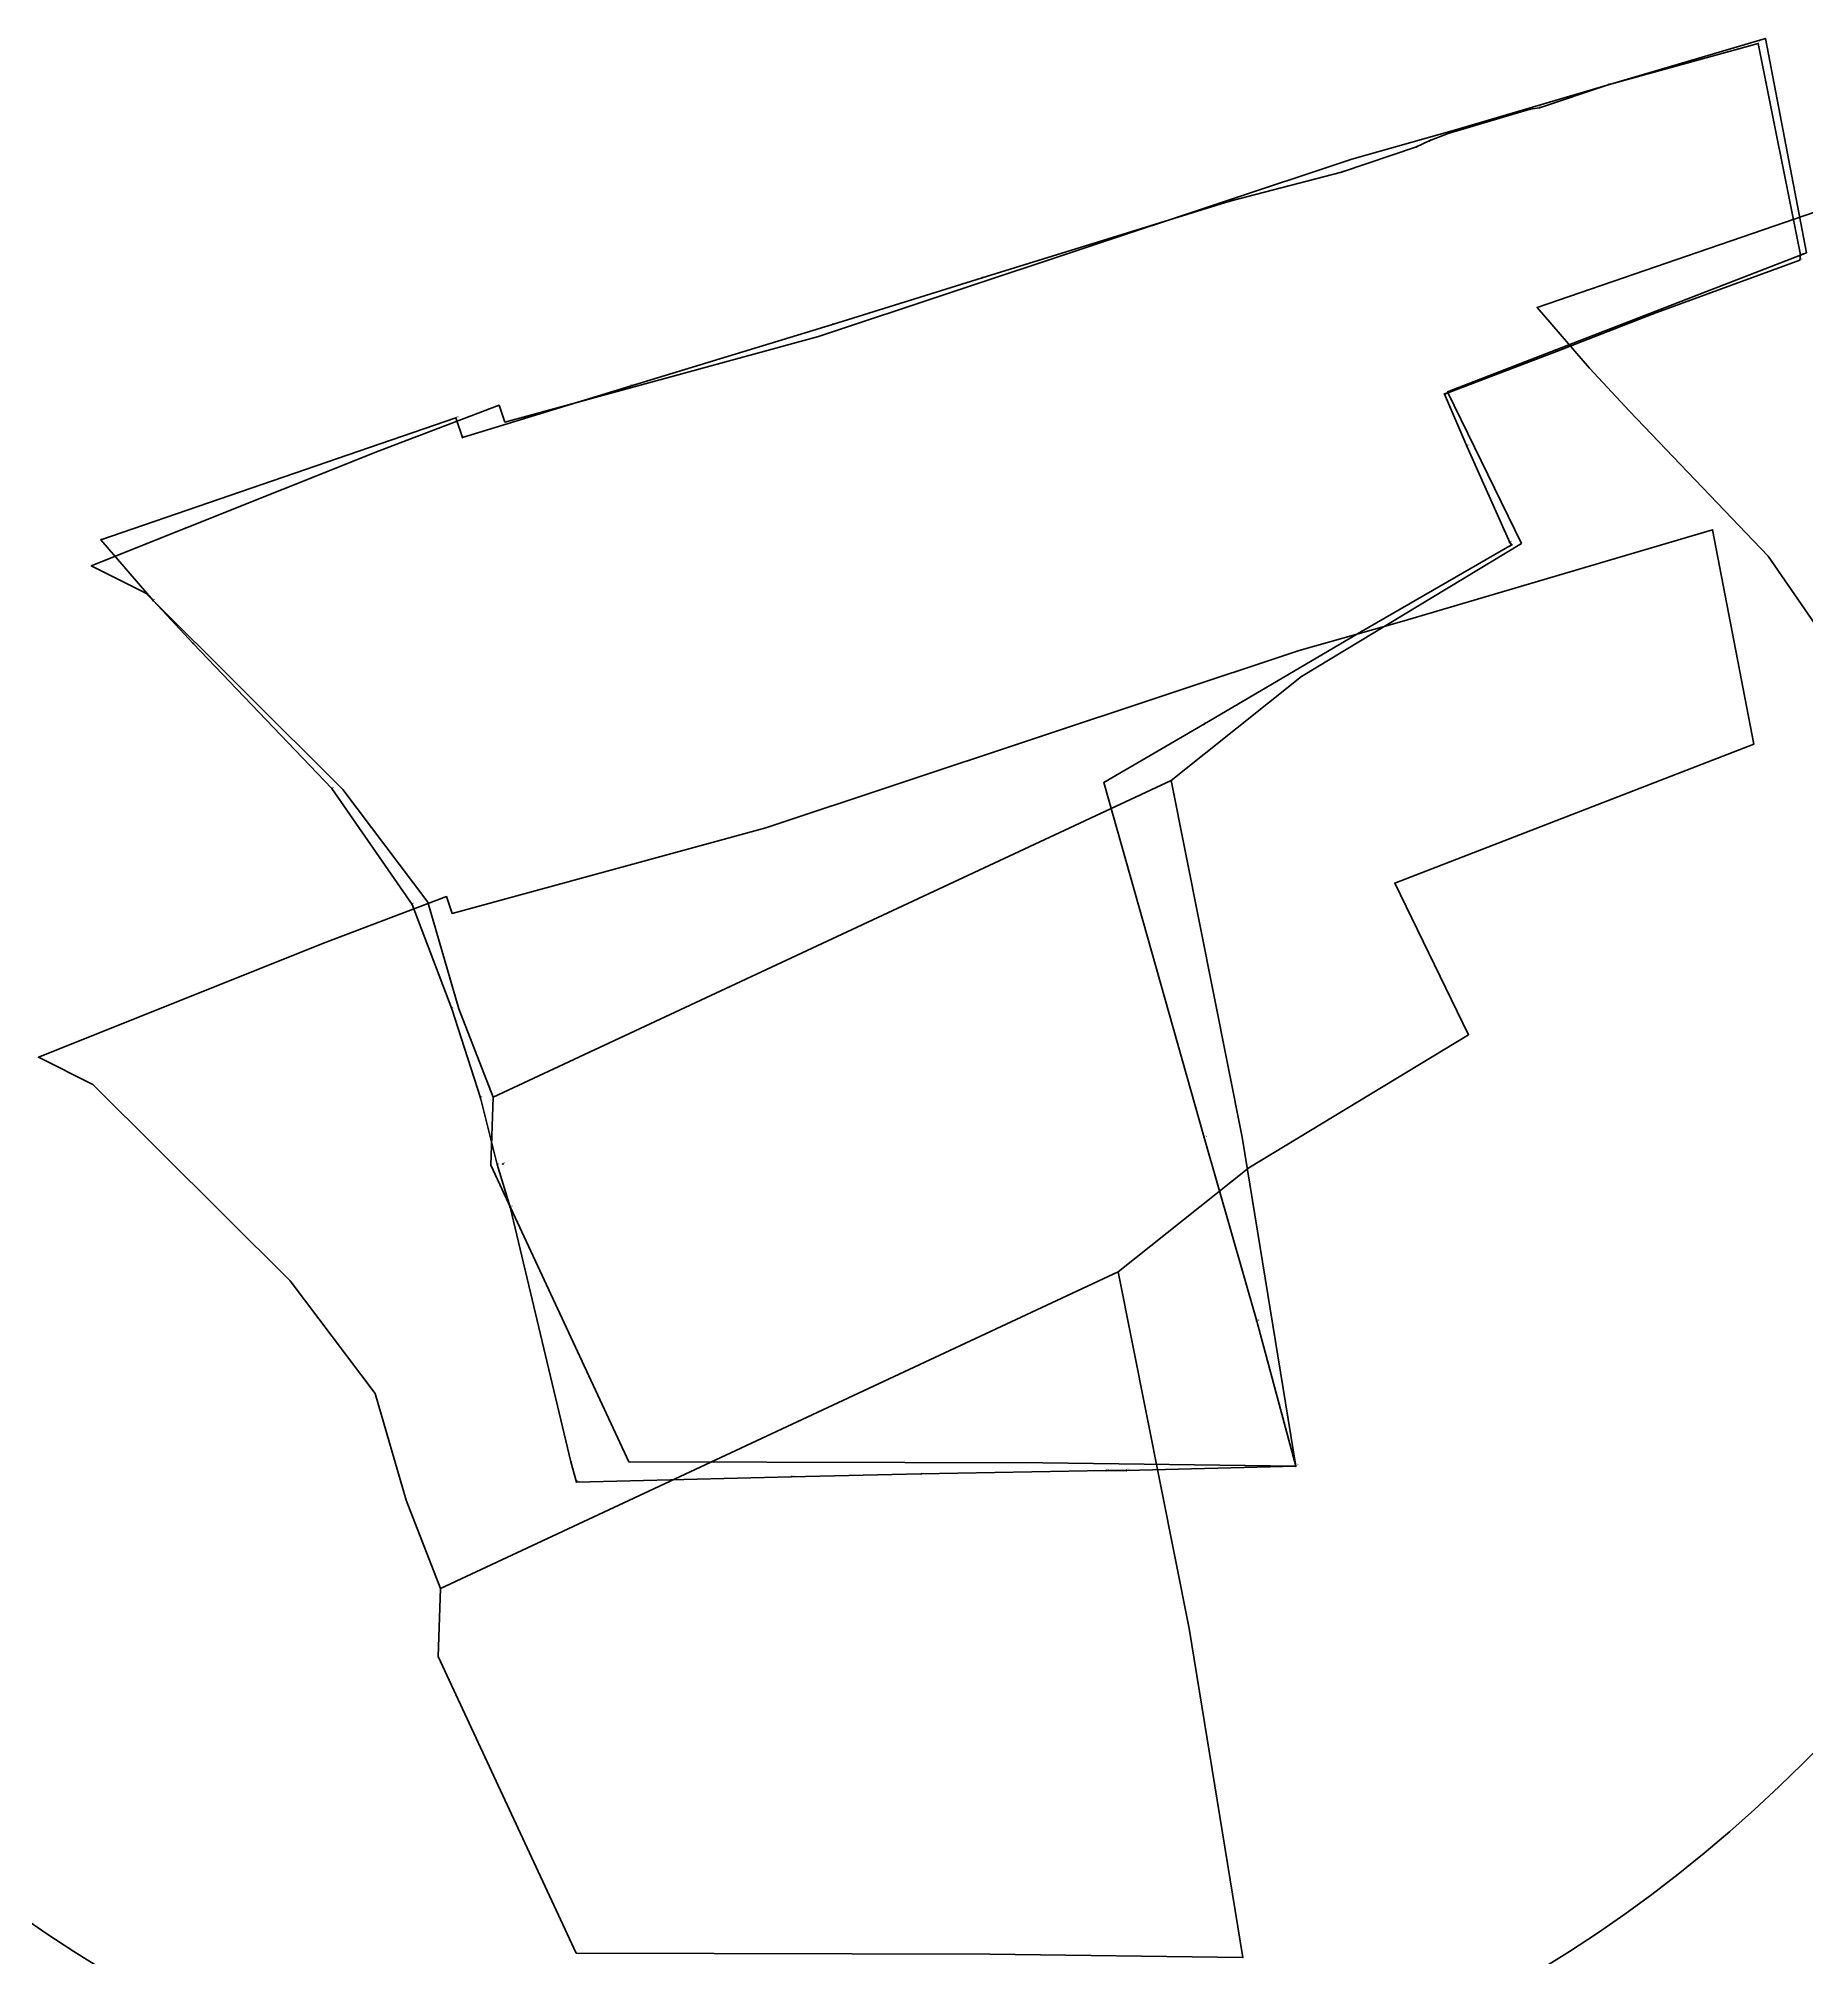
# Model space of a CAD drawing. Header units: millimetres. Extents: x 612900 to 616294, y 1321784 to 1324807.
# Drawn here: x 613149 to 613879, y 1323745 to 1324537 of the extents above; entities that cross this region are included whole.
import ezdxf

# ---------------------------------------------------------------- set-up
doc = ezdxf.new("R2010")
doc.units = ezdxf.units.MM
doc.header["$PDMODE"] = 3
doc.header["$PDSIZE"] = 0.2
doc.layers.get('0').update_dxf_attribs({"color": 1, "linetype": 'CONTINUOUS', "lineweight": 100})
doc.layers.add('Point', color=5, linetype='CONTINUOUS', lineweight=100)
doc.layers.add('Point_Name', color=1, linetype='CONTINUOUS', lineweight=100)
doc.styles.get("Standard").update_dxf_attribs({"font": 'arial.ttf', "width": 0.65})

msp = doc.modelspace()

# ---------------------------------------------------------------- linework, layer by layer
at = {"color": 2}
msp.add_lwpolyline([(614350.56, 1324424.3), (614349.68, 1324425.19), (614331.9, 1324465.03), (614322.7, 1324486.51), (614368.96, 1324504.15), (614408.88, 1324519.61), (614469.44, 1324541.84), (614469.76, 1324544.09), (614452.2, 1324631.26), (614390.36, 1324614.28), (614362.03, 1324604.77), (614358.13, 1324604.18), (614324.32, 1324594.15), (614316.43, 1324591.09), (614311.23, 1324588.57), (614280.21, 1324578.21), (614234.15, 1324566.15), (614131.81, 1324534.54), (614070.04, 1324515.29), (613986.46, 1324489.76), (613917.18, 1324468.6), (613914.49, 1324476.69), (613767.92, 1324426.33), (613789.47, 1324401.26), (613806, 1324383.55), (613863.3, 1324323.67), (613896.4, 1324275.71), (613912.76, 1324232.68), (613924.64, 1324195.9), (614182.1, 1324326.09), (614223.56, 1324350.34), (614288.52, 1324388.51), (614349.76, 1324423.84)], close=True, dxfattribs=at)
at = {"color": 6, "elevation": 42.22}
msp.add_lwpolyline([(613336.83, 1324100.13), (613322.66, 1324136.66), (613309.86, 1324180.79), (613274.79, 1324227.24), (613193.34, 1324308.38), (613170.83, 1324319.58), (613289.7, 1324367.16), (613339.29, 1324385.9), (613341.68, 1324378.99), (613471.18, 1324414.29), (613691.4, 1324487.57), (613733.82, 1324499.52), (613862.16, 1324537.43), (613879.19, 1324448.88), (613730.96, 1324391.5), (613761.4, 1324328.86), (613670.61, 1324273.85), (613616.78, 1324230.96)], close=True, dxfattribs=at)
at = {"color": 2, "elevation": 44.32}
msp.add_lwpolyline([(613174.84, 1324330.35), (613196.39, 1324305.27), (613212.93, 1324287.57), (613270.22, 1324227.69), (613303.32, 1324179.73), (613319.68, 1324136.7), (613331.56, 1324099.91), (613338.5, 1324072.41), (613343.8, 1324054.73), (613368.9, 1323949.63), (613371.17, 1323941.22), (613459.93, 1323943.42), (613513.44, 1323944.59), (613589.85, 1323946.03), (613598.39, 1323946.02), (613668.21, 1323947.77), (613652.14, 1324007.67), (613630.41, 1324083.49), (613589.03, 1324230.11), (613630.49, 1324254.35), (613695.44, 1324292.53), (613756.68, 1324327.86), (613757.48, 1324328.31), (613756.6, 1324329.2), (613738.82, 1324369.04), (613729.62, 1324390.52), (613775.88, 1324408.17), (613815.8, 1324423.63), (613876.37, 1324445.85), (613876.68, 1324448.11), (613859.12, 1324535.28), (613797.28, 1324518.3), (613768.95, 1324508.78), (613765.05, 1324508.2), (613731.24, 1324498.16), (613723.35, 1324495.11), (613718.15, 1324492.59), (613687.14, 1324482.22), (613641.07, 1324470.16), (613538.73, 1324438.55), (613476.97, 1324419.31), (613393.39, 1324393.78), (613324.11, 1324372.61), (613321.41, 1324380.7), (613174.84, 1324330.35)], dxfattribs=at)
at = {"color": 6}
msp.add_lwpolyline([(613315.02, 1323897.23), (613300.85, 1323933.76), (613288.05, 1323977.89), (613252.97, 1324024.33), (613171.53, 1324105.48), (613149.02, 1324116.68), (613267.89, 1324164.26), (613317.48, 1324183), (613319.86, 1324176.09), (613449.37, 1324211.39), (613669.58, 1324284.66), (613712.01, 1324296.62), (613840.35, 1324334.53), (613857.38, 1324245.98), (613709.15, 1324188.6), (613739.59, 1324125.96), (613648.8, 1324070.95), (613594.97, 1324028.05)], close=True, dxfattribs=at)
at = {"color": 4, "elevation": 42.22}
msp.add_lwpolyline([(613336.83, 1324100.13), (613616.78, 1324230.96), (613646.1, 1324083.72), (613668.21, 1323947.77), (613563.79, 1323949.24), (613392.9, 1323949.54), (613335.88, 1324072.05)], close=True, dxfattribs=at)
at = {"color": 4}
msp.add_lwpolyline([(613315.02, 1323897.23), (613594.97, 1324028.05), (613624.29, 1323880.82), (613646.4, 1323744.87), (613541.97, 1323746.33), (613371.09, 1323746.64), (613314.07, 1323869.15)], close=True, dxfattribs=at)
msp.add_circle((613472.49, 1324230.11, 41.56), 572.94)
at = {"layer": 'Point', "color": 7}
for p in [(613859.12, 1324535.28, 41.4), (613797.28, 1324518.3, 42.72), (613765.05, 1324508.2, 41.78), (613768.95, 1324508.78, 41.08), (613718.15, 1324492.59, 42.76), (613723.35, 1324495.11, 42.15), (613731.24, 1324498.16, 41.79), (613687.14, 1324482.22, 39.62), (613641.07, 1324470.16, 41.34), (613876.37, 1324445.85, 37.49), (613876.68, 1324448.11, 37.32), (613538.73, 1324438.55, 43.18), (613476.97, 1324419.31, 45.35), (613815.8, 1324423.63, 39.9), (613775.88, 1324408.17, 39.19), (613393.39, 1324393.78, 45.3), (613729.62, 1324390.52, 39.7), (613321.41, 1324380.7, 45.22), (613324.11, 1324372.61, 42.91), (613738.82, 1324369.04, 39.77), (613174.84, 1324330.35, 44.32), (613756.6, 1324329.2, 40.05), (613756.68, 1324327.86, 39.28), (613196.39, 1324305.27, 44.96), (613695.44, 1324292.53, 40.29), (613212.93, 1324287.57, 45.15), (613630.49, 1324254.35, 40.33), (613589.03, 1324230.11, 41.56), (613270.22, 1324227.69, 45.71), (613303.32, 1324179.73, 45.21), (613319.68, 1324136.7, 45.46), (613331.56, 1324099.91, 45.65), (613630.41, 1324083.49, 41.74), (613338.5, 1324072.41, 46.22), (613340.81, 1324072.64, 45.4), (613343.8, 1324054.73, 45.4), (613652.14, 1324007.67, 42.21), (613368.9, 1323949.63, 49.27), (613513.44, 1323944.59, 43.64), (613589.85, 1323946.03, 42.72), (613598.39, 1323946.02, 42.42), (613668.21, 1323947.77, 42.22), (613371.17, 1323941.22, 43.57), (613459.93, 1323943.42, 44.12)]:
    msp.add_point(p, dxfattribs=at)

# ---------------------------------------------------------------- texts
at = {"layer": 'Point_Name', "color": 7}
for s, p in [('p31', (613859.12, 1324535.53)), ('p32', (613797.28, 1324518.55)), ('p34', (613765.05, 1324508.45)), ('p33', (613768.95, 1324509.03)), ('p35', (613731.24, 1324498.41)), ('p37', (613718.15, 1324492.84)), ('p36', (613723.35, 1324495.36)), ('p38', (613687.14, 1324482.47)), ('p39', (613641.07, 1324470.41)), ('p29', (613876.37, 1324446.1)), ('p30', (613876.68, 1324448.36)), ('p40', (613538.73, 1324438.8)), ('p41', (613476.97, 1324419.56)), ('p28', (613815.8, 1324423.88)), ('p27', (613775.88, 1324408.42)), ('p42', (613393.39, 1324394.03)), ('p26', (613729.62, 1324390.77)), ('p31', (613321.41, 1324380.95)), ('p43', (613324.11, 1324372.86)), ('p25', (613738.82, 1324369.29)), ('p1', (613174.84, 1324330.6)), ('p24', (613756.6, 1324329.45)), ('p23', (613756.68, 1324328.11)), ('p2', (613196.39, 1324305.52)), ('p22', (613695.44, 1324292.78)), ('p3', (613212.93, 1324287.82)), ('p21', (613630.49, 1324254.6)), ('p20', (613589.03, 1324230.36)), ('p4', (613270.22, 1324227.94)), ('p5', (613303.32, 1324179.98)), ('p6', (613319.68, 1324136.95)), ('p7', (613331.56, 1324100.16)), ('p19', (613630.41, 1324083.74)), ('p8', (613338.5, 1324072.66)), ('p9', (613340.81, 1324072.89)), ('p10', (613343.8, 1324054.98)), ('p18', (613652.14, 1324007.92)), ('p11', (613368.9, 1323949.88)), ('p13', (613459.93, 1323943.67)), ('p14', (613513.44, 1323944.84)), ('p15', (613589.85, 1323946.28)), ('p16', (613598.39, 1323946.27)), ('p17', (613668.21, 1323948.02)), ('p12', (613371.17, 1323941.47))]:
    msp.add_text(s, height=0.5, dxfattribs=at).set_placement(p)

doc.saveas('drawing.dxf')
